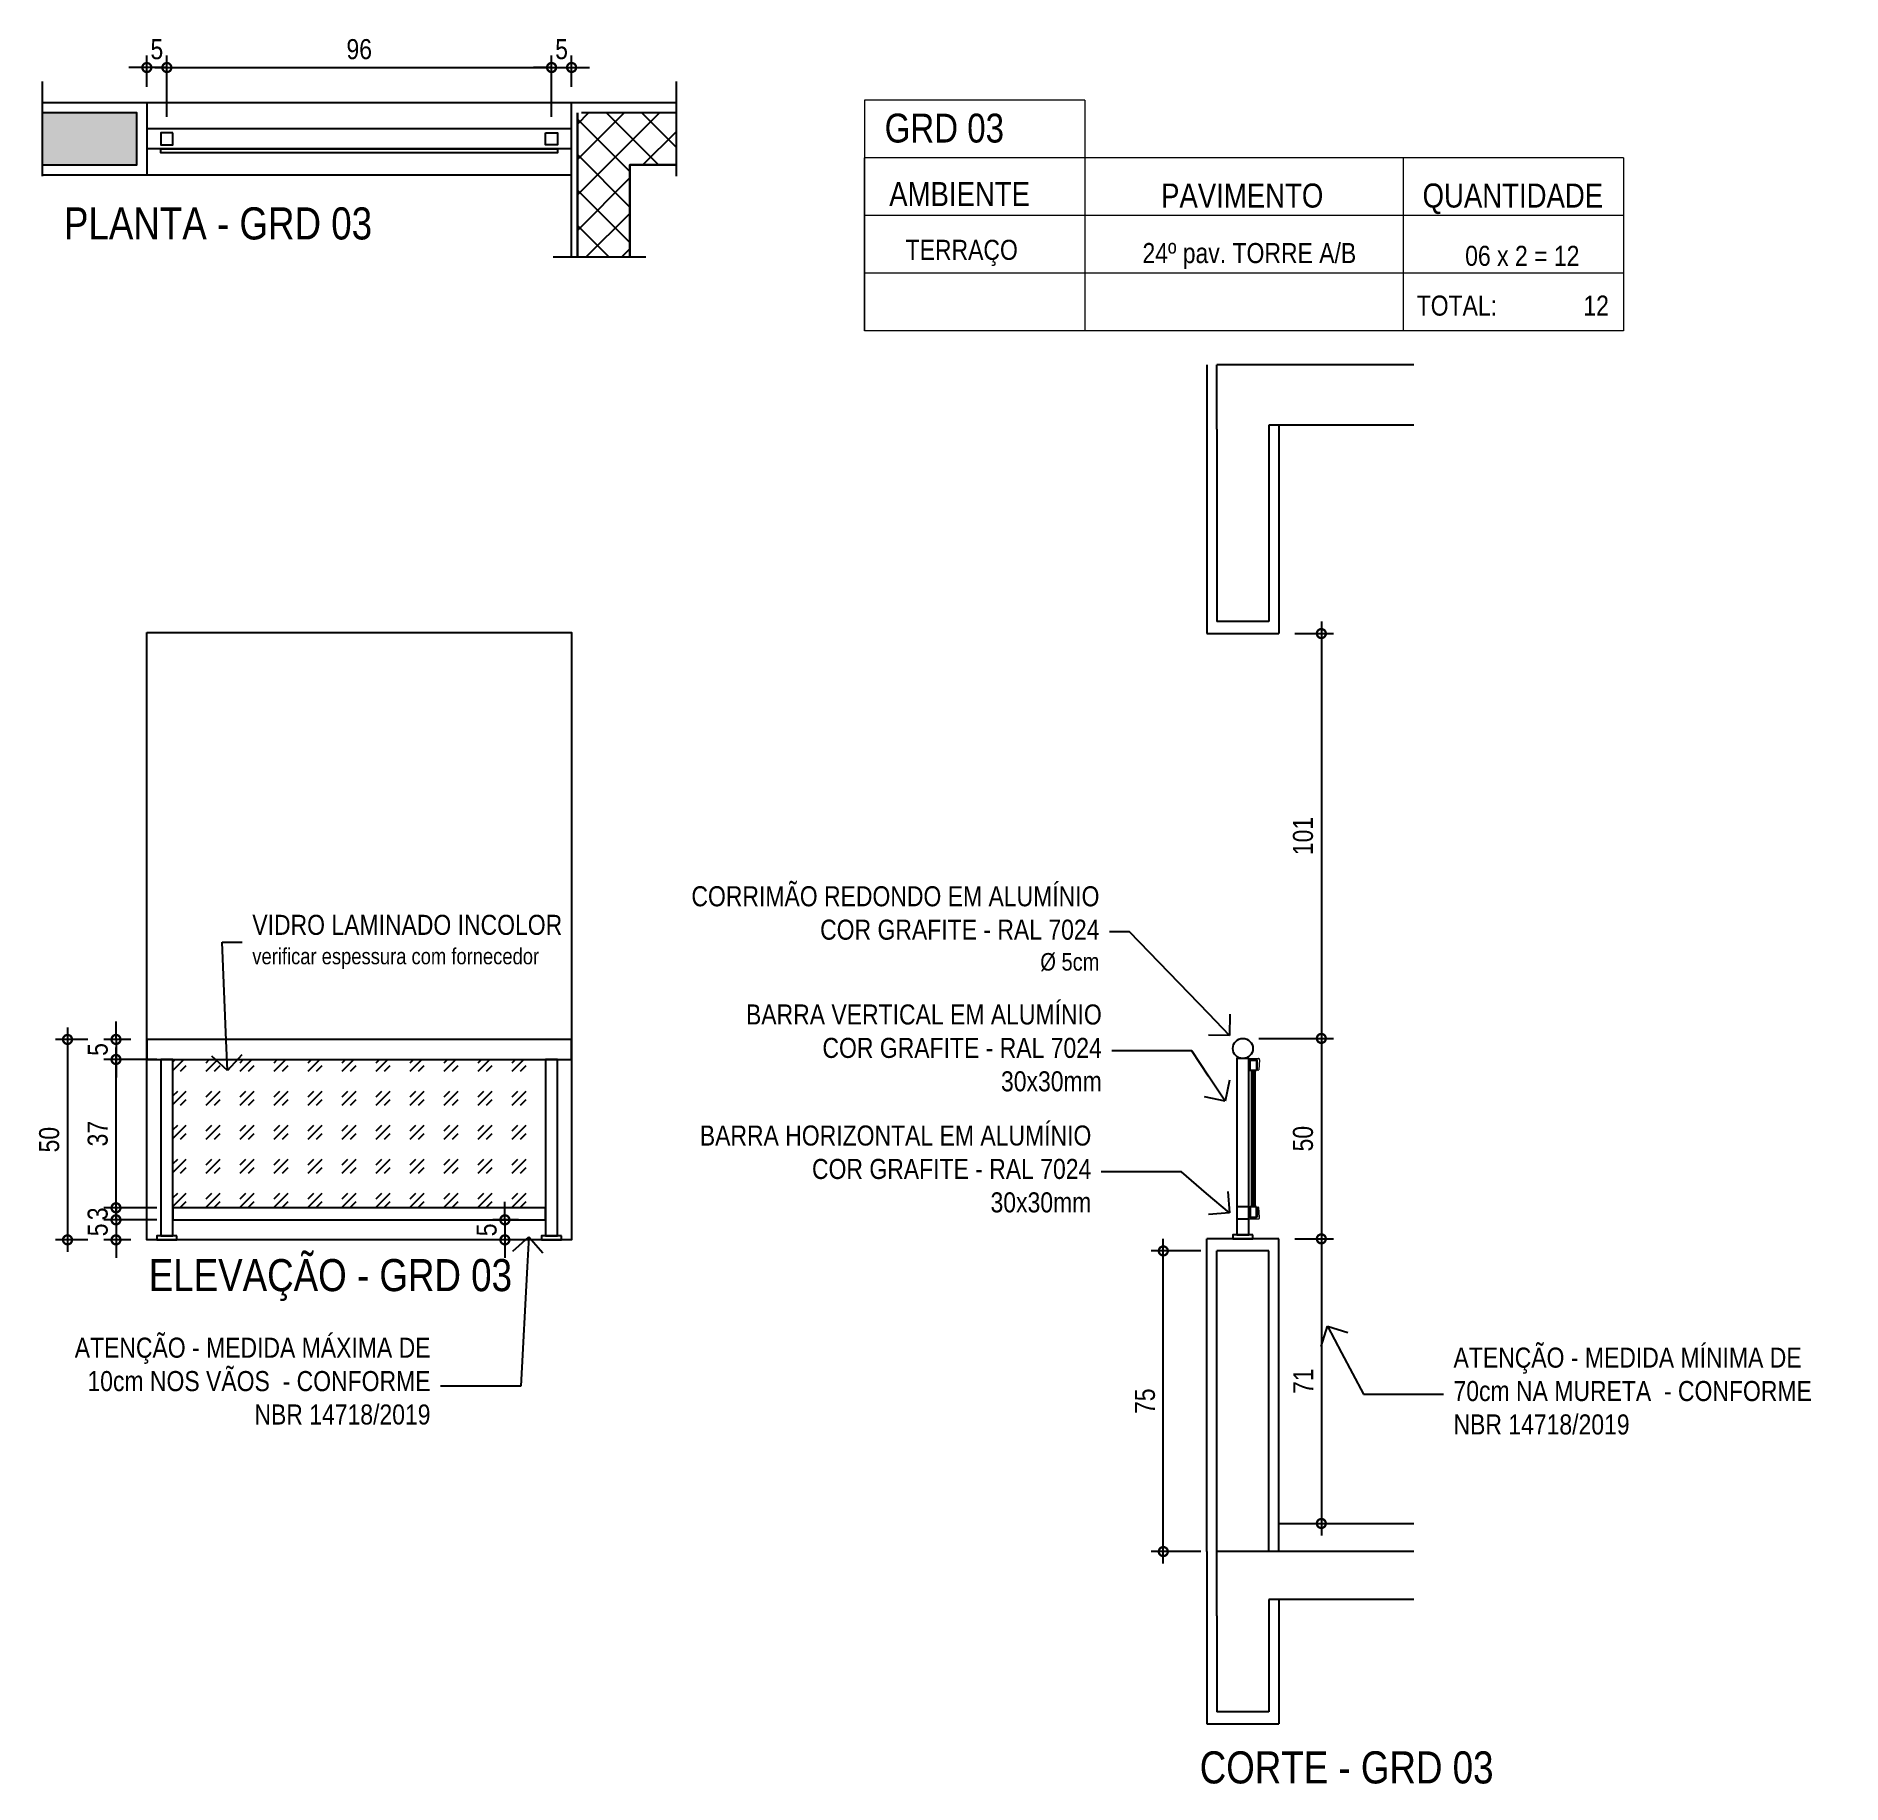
# Model space of a CAD drawing. Header units: metres. Extents: x -1.2 to 70.7, y -18.8 to 3.9.
# Drawn here: x 17.819 to 22.325, y -0.929 to 3.431 of the extents above; entities that cross this region are included whole.
import ezdxf
from ezdxf import colors
from ezdxf.entities.mleader import LeaderData, LeaderLine
from ezdxf.math import Vec2, Vec3

# ---------------------------------------------------------------- set-up
doc = ezdxf.new("R2010")
doc.units = ezdxf.units.M
doc.header["$PDMODE"] = 35
doc.linetypes.add('DASHEDX2', pattern=[1.5, 1, -0.5])
for name, color, linetype in [('1', 232, 'DASHEDX2'), ('103', 232, 'Continuous'), ('4', 2, 'Continuous'), ('5', 2, 'Continuous'), ('ARQ-ALV ACAB', 4, 'Continuous'), ('ARQ-ALV OSSO', 5, 'Continuous'), ('ARQ-AUX', 7, 'Continuous'), ('ARQ-AUX1', 1, 'Continuous'), ('ARQ-AUX2', 2, 'Continuous'), ('ARQ-DIM', 2, 'Continuous'), ('ARQ-SIM', 1, 'Continuous'), ('ARQ-TXT', 2, 'Continuous'), ('ARQ-TXT01', 2, 'Continuous'), ('ARQ-TXT3', 3, 'Continuous'), ('ES-CORTE', 2, 'Continuous')]:
    doc.layers.add(name, color=color, linetype=linetype)
doc.layers.add('SIMB', color=1, linetype='Continuous', lineweight=13)
doc.styles.add('Adesa', font='ARIALN.TTF')
doc.dimstyles.new('ADESA 1-0025', dxfattribs={"dimtxt": 0.05, "dimasz": 0.045, "dimexe": 0.03, "dimexo": 0.04, "dimgap": 0.02, "dimtad": 1, "dimtoh": 1, "dimdec": 0, "dimlfac": 100, "dimzin": 4, "dimtxsty": 'Adesa', "dimblk": 'DOTSMALL', "dimcen": 1, "dimdle": 0.03, "dimclrd": 1, "dimclre": 1, "dimclrt": 256, "dimazin": 1, "dimtm": 1e-09, "dimtfac": 1, "dimtdec": 0, "dimtix": 1, "dimtmove": 2, "dimatfit": 0, "dimldrblk": 'DOTSMALL', "dimfxl": 0.8, "dimtvp": 2, "dimtolj": 1, "dimtzin": 0, "dimarcsym": 0})

msp = doc.modelspace()

# ---------------------------------------------------------------- texts
at = {"layer": 'ARQ-TXT', "ltscale": 0.5, "style": 'Adesa'}
for s, p in [('PLANTA - GRD 03', (17.8888, 2.9236, 0)), ('ELEVAÇÃO - GRD 03', (18.1004, 0.3)), ('CORTE - GRD 03', (20.7228, -0.928, 0))]:
    msp.add_text(s, height=0.08, dxfattribs=at).set_placement(p)
at = {"layer": 'ARQ-TXT', "ltscale": 0.01, "char_height": 0.05, "style": 'Adesa'}
for s, insert, width, attachment_point in [('\\pi0.09948;24º pav. TORRE A/B', (20.4805, 2.8821, 0), 0.727785, 4), ('06 x 2 = 12', (21.5277, 2.8824, 0), 0.452083, 5)]:
    msp.add_mtext(s, dxfattribs=dict(at, insert=insert, width=width, attachment_point=attachment_point))
at = {"layer": 'ARQ-TXT01', "ltscale": 0.01, "style": 'Adesa'}
for s, insert, char_height, width, attachment_point in [('AMBIENTE', (20.1237, 3.0668, 0), 0.06, 0.605305, 2), ('PAVIMENTO', (20.8288, 3.0631, 0), 0.06, 0.605305, 2), ('QUANTIDADE', (21.5042, 3.0631, 0), 0.06, 0.605305, 2), ('TERRAÇO', (19.989, 2.9227, 0), 0.05, 0.538805, 1), ('TOTAL:^I 12', (21.2642, 2.7836, 0), 0.05, 0.518239, 1)]:
    msp.add_mtext(s, dxfattribs=dict(at, insert=insert, char_height=char_height, width=width, attachment_point=attachment_point))
at = {"layer": 'ARQ-TXT3', "ltscale": 0.01, "insert": (19.9366, 3.2374, 0), "char_height": 0.072, "width": 0.605305, "attachment_point": 1, "style": 'Adesa'}
msp.add_mtext('GRD 03', dxfattribs=at)

# ---------------------------------------------------------------- blocks, each defined once
blk = doc.blocks.new('_H315D25D1B8-052')
for p, q in [((-605.99, 596.09), (-585.58, 616.5)), ((-605.99, 604.93), (-594.42, 616.5)), ((-605.99, 613.77), (-603.26, 616.5)), ((-592.99, 601.83), (-605.99, 614.83)), ((-585.82, 603.5), (-598.82, 616.5)), ((-581.37, 607.89), (-589.98, 616.5)), ((-589.74, 603.5), (-581.37, 611.87)), ((-592.99, 592.99), (-605.99, 605.99)), ((-605.99, 587.25), (-592.99, 600.25)), ((-592.99, 584.15), (-605.99, 597.15)), ((-603.94, 580.46), (-592.99, 591.41)), ((-598.14, 580.46), (-605.99, 588.31)), ((-595.1, 580.46), (-592.99, 582.57))]:
    blk.add_line(p, q)
blk = doc.blocks.new('_DotSmall')
at = {"color": 0, "linetype": 'ByBlock', "const_width": 0.5}
blk.add_lwpolyline([(-0.0625, 0, 1), (0.0625, 0, 1)], format="xyb", close=True, dxfattribs=at)
blk = doc.blocks.new('*D41')
at = {"layer": 'ARQ-DIM', "color": 1, "lineweight": -2, "transparency": 16777216}
for p, q in [((18.0956, 3.3044), (18.0956, 3.3824)), ((18.1456, 3.2294), (18.1456, 3.3824)), ((18.0956, 3.3524), (18.0506, 3.3524)), ((18.1456, 3.3524), (18.0956, 3.3524)), ((18.1456, 3.3524), (18.1906, 3.3524))]:
    blk.add_line(p, q, dxfattribs=at)
at = {"layer": 'Defpoints', "color": 0, "transparency": 16777216}
for p in [(18.0956, 3.3524), (18.0956, 3.2644, 0), (18.1456, 3.1894, 0)]:
    blk.add_point(p, dxfattribs=at)
at = {"layer": 'ARQ-DIM', "color": 1, "lineweight": -2, "transparency": 16777216, "xscale": 0.045, "yscale": 0.045, "zscale": 0.045}
blk.add_blockref('_DotSmall', (18.0956, 3.3524), dxfattribs=at)
at = {"layer": 'ARQ-DIM', "color": 1, "lineweight": -2, "transparency": 16777216, "xscale": 0.045, "yscale": 0.045, "zscale": 0.045, "rotation": 180}
blk.add_blockref('_DotSmall', (18.1456, 3.3524), dxfattribs=at)
at = {"layer": 'ARQ-DIM', "transparency": 16777216, "insert": (18.1206, 3.3979), "char_height": 0.05, "attachment_point": 5, "style": 'Adesa'}
blk.add_mtext('\\A1;5', dxfattribs=at)
blk = doc.blocks.new('*D42')
at = {"layer": 'ARQ-DIM', "color": 1, "lineweight": -2, "transparency": 16777216}
for p, q in [((18.1456, 3.2294), (18.1456, 3.3824)), ((19.1055, 3.2294), (19.1055, 3.3824)), ((18.1156, 3.3524), (19.1355, 3.3524))]:
    blk.add_line(p, q, dxfattribs=at)
at = {"layer": 'Defpoints', "color": 0, "transparency": 16777216}
for p in [(19.1055, 3.3524), (18.1456, 3.1894, 0), (19.1055, 3.1894)]:
    blk.add_point(p, dxfattribs=at)
at = {"layer": 'ARQ-DIM', "color": 1, "lineweight": -2, "transparency": 16777216, "xscale": 0.045, "yscale": 0.045, "zscale": 0.045, "rotation": 180}
blk.add_blockref('_DotSmall', (18.1456, 3.3524), dxfattribs=at)
at = {"layer": 'ARQ-DIM', "color": 1, "lineweight": -2, "transparency": 16777216, "xscale": 0.045, "yscale": 0.045, "zscale": 0.045}
blk.add_blockref('_DotSmall', (19.1055, 3.3524), dxfattribs=at)
at = {"layer": 'ARQ-DIM', "transparency": 16777216, "insert": (18.6256, 3.398), "char_height": 0.05, "attachment_point": 5, "style": 'Adesa'}
blk.add_mtext('\\A1;96', dxfattribs=at)
blk = doc.blocks.new('*D43')
at = {"layer": 'ARQ-DIM', "color": 1, "lineweight": -2, "transparency": 16777216}
for p, q in [((19.1055, 3.2296), (19.1055, 3.3826)), ((19.1555, 3.3046), (19.1555, 3.3826)), ((19.1055, 3.3526), (19.0605, 3.3526)), ((19.1055, 3.3526), (19.1555, 3.3526)), ((19.1555, 3.3526), (19.2005, 3.3526))]:
    blk.add_line(p, q, dxfattribs=at)
at = {"layer": 'Defpoints', "color": 0, "transparency": 16777216}
for p in [(19.1555, 3.3526), (19.1555, 3.2646, 0), (19.1055, 3.1896, 0)]:
    blk.add_point(p, dxfattribs=at)
at = {"layer": 'ARQ-DIM', "color": 1, "lineweight": -2, "transparency": 16777216, "xscale": 0.045, "yscale": 0.045, "zscale": 0.045}
blk.add_blockref('_DotSmall', (19.1055, 3.3526), dxfattribs=at)
at = {"layer": 'ARQ-DIM', "color": 1, "lineweight": -2, "transparency": 16777216, "xscale": 0.045, "yscale": 0.045, "zscale": 0.045, "rotation": 180}
blk.add_blockref('_DotSmall', (19.1555, 3.3526), dxfattribs=at)
at = {"layer": 'ARQ-DIM', "transparency": 16777216, "insert": (19.1305, 3.398), "char_height": 0.05, "attachment_point": 5, "style": 'Adesa'}
blk.add_mtext('\\A1;5', dxfattribs=at)
blk = doc.blocks.new('*D45')
at = {"layer": 'ARQ-DIM', "color": 1, "lineweight": -2, "transparency": 16777216}
for p, q in [((18.0187, 0.4779), (18.0187, 0.5229)), ((18.1206, 0.4779), (17.9887, 0.4779)), ((18.0187, 0.4779), (18.0187, 0.4279)), ((18.0556, 0.4279), (17.9887, 0.4279)), ((18.0187, 0.4279), (18.0187, 0.3829))]:
    blk.add_line(p, q, dxfattribs=at)
at = {"layer": 'Defpoints', "color": 0, "transparency": 16777216}
for p in [(18.1606, 0.4779, 0), (18.0187, 0.4279), (18.0956, 0.4279)]:
    blk.add_point(p, dxfattribs=at)
at = {"layer": 'ARQ-DIM', "color": 1, "lineweight": -2, "transparency": 16777216, "xscale": 0.045, "yscale": 0.045, "zscale": 0.045}
for p, rotation in [((18.0187, 0.4779), 270), ((18.0187, 0.4279), 90)]:
    blk.add_blockref('_DotSmall', p, dxfattribs=dict(at, rotation=rotation))
at = {"layer": 'ARQ-DIM', "transparency": 16777216, "insert": (17.9733, 0.4529), "char_height": 0.05, "attachment_point": 5, "rotation": 90, "style": 'Adesa'}
blk.add_mtext('\\A1;5', dxfattribs=at)
blk = doc.blocks.new('*D46')
at = {"layer": 'ARQ-DIM', "color": 1, "lineweight": -2, "transparency": 16777216}
for p, q in [((18.0187, 0.5079), (18.0187, 0.5529)), ((18.1206, 0.5079), (17.9887, 0.5079)), ((18.0187, 0.5079), (18.0187, 0.4779)), ((18.1206, 0.4779), (17.9887, 0.4779)), ((18.0187, 0.4779), (18.0187, 0.4329))]:
    blk.add_line(p, q, dxfattribs=at)
at = {"layer": 'Defpoints', "color": 0, "transparency": 16777216}
for p in [(18.1606, 0.5079, 0), (18.0187, 0.4779), (18.1606, 0.4779, 0)]:
    blk.add_point(p, dxfattribs=at)
at = {"layer": 'ARQ-DIM', "color": 1, "lineweight": -2, "transparency": 16777216, "xscale": 0.045, "yscale": 0.045, "zscale": 0.045}
for p, rotation in [((18.0187, 0.5079), 270), ((18.0187, 0.4779), 90)]:
    blk.add_blockref('_DotSmall', p, dxfattribs=dict(at, rotation=rotation))
at = {"layer": 'ARQ-DIM', "transparency": 16777216, "insert": (17.9732, 0.4929), "char_height": 0.05, "attachment_point": 5, "rotation": 90, "style": 'Adesa'}
blk.add_mtext('\\A1;3', dxfattribs=at)
blk = doc.blocks.new('*D47')
at = {"layer": 'ARQ-DIM', "color": 1, "lineweight": -2, "transparency": 16777216}
for p, q in [((18.0187, 0.4779), (18.0187, 0.9079)), ((18.1206, 0.8779), (17.9887, 0.8779)), ((18.1206, 0.5079), (17.9887, 0.5079))]:
    blk.add_line(p, q, dxfattribs=at)
at = {"layer": 'Defpoints', "color": 0, "transparency": 16777216}
for p in [(18.0187, 0.8779), (18.1606, 0.8779, 0), (18.1606, 0.5079, 0)]:
    blk.add_point(p, dxfattribs=at)
at = {"layer": 'ARQ-DIM', "color": 1, "lineweight": -2, "transparency": 16777216, "xscale": 0.045, "yscale": 0.045, "zscale": 0.045}
for p, rotation in [((18.0187, 0.8779), 90), ((18.0187, 0.5079), 270)]:
    blk.add_blockref('_DotSmall', p, dxfattribs=dict(at, rotation=rotation))
at = {"layer": 'ARQ-DIM', "transparency": 16777216, "insert": (17.9732, 0.6929), "char_height": 0.05, "attachment_point": 5, "rotation": 90, "style": 'Adesa'}
blk.add_mtext('\\A1;37', dxfattribs=at)
blk = doc.blocks.new('*D48')
at = {"layer": 'ARQ-DIM', "color": 1, "lineweight": -2, "transparency": 16777216}
for p, q in [((18.0187, 0.9279), (18.0187, 0.9729)), ((18.0556, 0.9279), (17.9887, 0.9279)), ((18.0187, 0.9279), (18.0187, 0.8779)), ((18.0556, 0.8779), (17.9887, 0.8779)), ((18.0187, 0.8779), (18.0187, 0.8329))]:
    blk.add_line(p, q, dxfattribs=at)
at = {"layer": 'Defpoints', "color": 0, "transparency": 16777216}
for p in [(18.0956, 0.9279, 0), (18.0187, 0.8779), (18.0956, 0.8779, 0)]:
    blk.add_point(p, dxfattribs=at)
at = {"layer": 'ARQ-DIM', "color": 1, "lineweight": -2, "transparency": 16777216, "xscale": 0.045, "yscale": 0.045, "zscale": 0.045}
for p, rotation in [((18.0187, 0.9279), 270), ((18.0187, 0.8779), 90)]:
    blk.add_blockref('_DotSmall', p, dxfattribs=dict(at, rotation=rotation))
at = {"layer": 'ARQ-DIM', "transparency": 16777216, "insert": (17.9733, 0.9029), "char_height": 0.05, "attachment_point": 5, "rotation": 90, "style": 'Adesa'}
blk.add_mtext('\\A1;5', dxfattribs=at)
blk = doc.blocks.new('*D49')
at = {"layer": 'ARQ-DIM', "color": 1, "lineweight": -2, "transparency": 16777216}
for p, q in [((17.8977, 0.9579), (17.8977, 0.3979)), ((17.9487, 0.9279), (17.8677, 0.9279)), ((17.9487, 0.4279), (17.8677, 0.4279))]:
    blk.add_line(p, q, dxfattribs=at)
at = {"layer": 'Defpoints', "color": 0, "transparency": 16777216}
for p in [(17.9887, 0.9279), (17.8977, 0.4279), (17.9887, 0.4279)]:
    blk.add_point(p, dxfattribs=at)
at = {"layer": 'ARQ-DIM', "color": 1, "lineweight": -2, "transparency": 16777216, "xscale": 0.045, "yscale": 0.045, "zscale": 0.045}
for p, rotation in [((17.8977, 0.9279), 90), ((17.8977, 0.4279), 270)]:
    blk.add_blockref('_DotSmall', p, dxfattribs=dict(at, rotation=rotation))
at = {"layer": 'ARQ-DIM', "transparency": 16777216, "insert": (17.8521, 0.6779), "char_height": 0.05, "attachment_point": 5, "rotation": 90, "style": 'Adesa'}
blk.add_mtext('\\A1;50', dxfattribs=at)
blk = doc.blocks.new('_Open90')
at = {"color": 0, "linetype": 'ByBlock', "lineweight": -2}
for p, q in [((0, 0), (-1, 0)), ((-0.5, 0.5), (0, 0)), ((0, 0), (-0.5, -0.5))]:
    blk.add_line(p, q, dxfattribs=at)
blk = doc.blocks.new('*D44')
at = {"layer": 'ARQ-DIM', "color": 1, "lineweight": -2, "transparency": 16777216}
for p, q in [((18.9891, 0.4779), (18.9891, 0.5229)), ((19.0231, 0.4779), (18.9591, 0.4779)), ((18.9891, 0.4779), (18.9891, 0.4279)), ((19.0231, 0.4279), (18.9591, 0.4279)), ((18.9891, 0.4279), (18.9891, 0.3829))]:
    blk.add_line(p, q, dxfattribs=at)
at = {"layer": 'Defpoints', "color": 0, "transparency": 16777216}
for p in [(19.0631, 0.4779, 0), (18.9891, 0.4279), (19.0631, 0.4279)]:
    blk.add_point(p, dxfattribs=at)
at = {"layer": 'ARQ-DIM', "color": 1, "lineweight": -2, "transparency": 16777216, "xscale": 0.045, "yscale": 0.045, "zscale": 0.045}
for p, rotation in [((18.9891, 0.4779), 270), ((18.9891, 0.4279), 90)]:
    blk.add_blockref('_DotSmall', p, dxfattribs=dict(at, rotation=rotation))
at = {"layer": 'ARQ-DIM', "transparency": 16777216, "insert": (18.9437, 0.4529), "char_height": 0.05, "attachment_point": 5, "rotation": 90, "style": 'Adesa'}
blk.add_mtext('\\A1;5', dxfattribs=at)
blk = doc.blocks.new('*D50')
at = {"layer": 'ARQ-AUX2', "color": 1, "lineweight": -2, "transparency": 16777216}
for p, q in [((21.0263, 0.4604), (21.0263, -0.3096)), ((20.9605, 0.4304), (21.0563, 0.4304)), ((20.9605, -0.2796), (21.0563, -0.2796))]:
    blk.add_line(p, q, dxfattribs=at)
at = {"layer": 'Defpoints', "color": 0, "transparency": 16777216}
for p in [(20.9205, 0.4304, 0), (20.9205, -0.2796, 0), (21.0263, -0.2796)]:
    blk.add_point(p, dxfattribs=at)
at = {"layer": 'ARQ-AUX2', "color": 1, "lineweight": -2, "transparency": 16777216, "xscale": 0.045, "yscale": 0.045, "zscale": 0.045}
for p, rotation in [((21.0263, 0.4304), 90), ((21.0263, -0.2796), 270)]:
    blk.add_blockref('_DotSmall', p, dxfattribs=dict(at, rotation=rotation))
at = {"layer": 'ARQ-AUX2', "transparency": 16777216, "insert": (20.9812, 0.0754), "char_height": 0.05, "attachment_point": 5, "rotation": 90, "style": 'Adesa'}
blk.add_mtext('\\A1;71', dxfattribs=at)
blk = doc.blocks.new('*D51')
at = {"layer": 'ARQ-AUX2', "color": 1, "lineweight": -2, "transparency": 16777216}
for p, q in [((21.0263, 0.9604), (21.0263, 0.4004)), ((20.8705, 0.9304), (21.0563, 0.9304)), ((20.9605, 0.4304), (21.0563, 0.4304))]:
    blk.add_line(p, q, dxfattribs=at)
at = {"layer": 'Defpoints', "color": 0, "transparency": 16777216}
for p in [(20.8305, 0.9304, 0), (20.9205, 0.4304, 0), (21.0263, 0.4304)]:
    blk.add_point(p, dxfattribs=at)
at = {"layer": 'ARQ-AUX2', "color": 1, "lineweight": -2, "transparency": 16777216, "xscale": 0.045, "yscale": 0.045, "zscale": 0.045}
for p, rotation in [((21.0263, 0.9304), 90), ((21.0263, 0.4304), 270)]:
    blk.add_blockref('_DotSmall', p, dxfattribs=dict(at, rotation=rotation))
at = {"layer": 'ARQ-AUX2', "transparency": 16777216, "insert": (20.9807, 0.6804), "char_height": 0.05, "attachment_point": 5, "rotation": 90, "style": 'Adesa'}
blk.add_mtext('\\A1;50', dxfattribs=at)
blk = doc.blocks.new('*D52')
at = {"layer": 'ARQ-AUX2', "color": 1, "lineweight": -2, "transparency": 16777216}
for p, q in [((20.6319, -0.3796), (20.6319, 0.4304)), ((20.7255, 0.4004), (20.6019, 0.4004)), ((20.7255, -0.3496), (20.6019, -0.3496))]:
    blk.add_line(p, q, dxfattribs=at)
at = {"layer": 'Defpoints', "color": 0, "transparency": 16777216}
for p in [(20.6319, 0.4004), (20.7655, 0.4004, 0), (20.7655, -0.3496, 0)]:
    blk.add_point(p, dxfattribs=at)
at = {"layer": 'ARQ-AUX2', "color": 1, "lineweight": -2, "transparency": 16777216, "xscale": 0.045, "yscale": 0.045, "zscale": 0.045}
for p, rotation in [((20.6319, 0.4004), 90), ((20.6319, -0.3496), 270)]:
    blk.add_blockref('_DotSmall', p, dxfattribs=dict(at, rotation=rotation))
at = {"layer": 'ARQ-AUX2', "transparency": 16777216, "insert": (20.5864, 0.0254), "char_height": 0.05, "attachment_point": 5, "rotation": 90, "style": 'Adesa'}
blk.add_mtext('\\A1;75', dxfattribs=at)
blk = doc.blocks.new('*D53')
at = {"layer": 'ARQ-AUX2', "color": 1, "lineweight": -2, "transparency": 16777216}
for p, q in [((20.9605, 1.9404), (21.0563, 1.9404)), ((21.0263, 1.9704), (21.0263, 0.9004)), ((20.9605, 0.9304), (21.0563, 0.9304))]:
    blk.add_line(p, q, dxfattribs=at)
at = {"layer": 'Defpoints', "color": 0, "transparency": 16777216}
for p in [(20.9205, 1.9404, 0), (20.9205, 0.9304), (21.0263, 0.9304)]:
    blk.add_point(p, dxfattribs=at)
at = {"layer": 'ARQ-AUX2', "color": 1, "lineweight": -2, "transparency": 16777216, "xscale": 0.045, "yscale": 0.045, "zscale": 0.045}
for p, rotation in [((21.0263, 1.9404), 90), ((21.0263, 0.9304), 270)]:
    blk.add_blockref('_DotSmall', p, dxfattribs=dict(at, rotation=rotation))
at = {"layer": 'ARQ-AUX2', "transparency": 16777216, "insert": (20.9807, 1.4354), "char_height": 0.05, "attachment_point": 5, "rotation": 90, "style": 'Adesa'}
blk.add_mtext('\\A1;101', dxfattribs=at)
blk = doc.blocks.new('DET CTE GRD')
at = {"layer": 'ARQ-AUX'}
for p, q in [((0.0218, 0.4189), (0.0227, 0.4198)), ((0.0218, 0.4189), (0.0218, 0.0811)), ((0.0299, 0.4198), (0.0227, 0.4198)), ((0.0308, 0.4189), (0.0299, 0.4198)), ((0.0308, 0.0811), (0.0308, 0.4189)), ((0.0308, 0.4189), (0.0308, 0.4189)), ((0.0218, 0.0811), (0.0227, 0.0802)), ((0.0299, 0.0802), (0.0227, 0.0802)), ((0.0308, 0.0811), (0.0299, 0.0802)), ((0.0308, 0.0811), (0.0308, 0.0811))]:
    blk.add_line(p, q, dxfattribs=at)
for points in [[(0.0339, 0.42), (0.0179, 0.42), (0.0179, 0.446), (0.0339, 0.446), (0.0339, 0.42)], [(0.0339, 0.08), (0.0179, 0.08), (0.0179, 0.054), (0.0339, 0.054), (0.0339, 0.08)]]:
    blk.add_lwpolyline(points, close=True, dxfattribs=at)
at = {"layer": 'ARQ-AUX', "color": 251}
for points in [[(0.0233, 0.4198), (0.0233, 0.0811)], [(0.0263, 0.4198), (0.0263, 0.0811)], [(0.0293, 0.4198), (0.0293, 0.0811)]]:
    blk.add_lwpolyline(points, dxfattribs=at)
at = {"layer": 'ARQ-AUX1', "color": 7, "linetype": 'Continuous', "lineweight": 0}
for p, q in [((0.015, 0.45), (0.0388, 0.45)), ((0.0368, 0.446), (0.015, 0.446)), ((0.0368, 0.4217), (0.0368, 0.446)), ((0.0418, 0.4463), (0.0394, 0.4214)), ((0.0368, 0.054), (0.015, 0.054)), ((0.015, 0.05), (0.0388, 0.05)), ((0.0368, 0.0783), (0.0368, 0.054)), ((0.0418, 0.0537), (0.0394, 0.0786))]:
    blk.add_line(p, q, dxfattribs=at)
at = {"layer": 'ARQ-AUX1'}
blk.add_lwpolyline([(0.015, 0.08), (-0.015, 0.08), (-0.015, 0.05), (0.015, 0.05)], close=True, dxfattribs=at)
at = {"layer": 'ARQ-AUX1', "color": 7, "linetype": 'Continuous', "lineweight": 0}
for centre, radius, start, end in [((0.0381, 0.4217), 0.00129, 180, 347), ((0.0388, 0.447), 0.003, 347, 90), ((0.0381, 0.0783), 0.00129, 13, 180), ((0.0388, 0.053), 0.003, 270, 13)]:
    blk.add_arc(centre, radius, start, end, dxfattribs=at)
at = {"layer": 'ARQ-AUX2'}
for points in [[(0.015, 0.45), (-0.015, 0.45), (-0.015, 0.01), (0.015, 0.01)], [(0.025, 0.01), (-0.025, 0.01), (-0.025, 0), (0.025, 0)]]:
    blk.add_lwpolyline(points, close=True, dxfattribs=at)
blk.add_circle((0, 0.475), 0.025, dxfattribs=at)

# ---------------------------------------------------------------- dimensions: what is measured, and where the dimension line sits
at = {"layer": 'ARQ-AUX2'}
for base, p1, p2, picture, middle in [((21.0263, 0.9304, 0), (20.9205, 1.9404, 0), (20.9205, 0.9304, 0), '*D53', (20.9807, 1.4354, 0)), ((21.0263, 0.4304, 0), (20.8305, 0.9304, 0), (20.9205, 0.4304, 0), '*D51', (20.9807, 0.6804, 0)), ((21.0263, -0.2796, 0), (20.9205, 0.4304, 0), (20.9205, -0.2796, 0), '*D50', (20.9812, 0.0754, 0)), ((20.6319, 0.4004, 0), (20.7655, -0.3496, 0), (20.7655, 0.4004, 0), '*D52', (20.5864, 0.0254, 0))]:
    dim = msp.add_linear_dim(base=base, p1=p1, p2=p2, angle=90, dimstyle='ADESA 1-0025', dxfattribs=at)
    dim.commit()
    dim.dimension.update_dxf_attribs({"geometry": picture, "text_midpoint": middle})
at = {"layer": 'ARQ-DIM'}
for base, p2, picture, middle in [((18.0956, 3.3524), (18.0956, 3.2644, 0), '*D41', (18.1206, 3.3979)), ((19.1055, 3.3524), (19.1055, 3.1894), '*D42', (18.6256, 3.398))]:
    dim = msp.add_linear_dim(base=base, p1=(18.1456, 3.1894, 0), p2=p2, dimstyle='ADESA 1-0025', dxfattribs=at)
    dim.commit()
    dim.dimension.update_dxf_attribs({"geometry": picture, "text_midpoint": middle})
for base, p1, p2, angle, picture, middle in [((19.1555, 3.3526, 0), (19.1055, 3.1896, 0), (19.1555, 3.2646), 180, '*D43', (19.1305, 3.398, 0)), ((17.8977, 0.4279), (17.9887, 0.9279), (17.9887, 0.4279), 90, '*D49', (17.8521, 0.6779)), ((18.0187, 0.8779), (18.0956, 0.9279, 0), (18.0956, 0.8779, 0), 90, '*D48', (17.9733, 0.9029)), ((18.0187, 0.8779), (18.1606, 0.5079, 0), (18.1606, 0.8779, 0), 90, '*D47', (17.9732, 0.6929)), ((18.0187, 0.4779), (18.1606, 0.5079, 0), (18.1606, 0.4779, 0), 90, '*D46', (17.9732, 0.4929)), ((18.0187, 0.4279), (18.1606, 0.4779, 0), (18.0956, 0.4279), 90, '*D45', (17.9733, 0.4529)), ((18.9891, 0.4279), (19.0631, 0.4779, 0), (19.0631, 0.4279), 90, '*D44', (18.9437, 0.4529))]:
    dim = msp.add_linear_dim(base=base, p1=p1, p2=p2, angle=angle, dimstyle='ADESA 1-0025', dxfattribs=at)
    dim.commit()
    dim.dimension.update_dxf_attribs({"geometry": picture, "text_midpoint": middle})

# ---------------------------------------------------------------- hatches: boundary and pattern name
h = msp.add_hatch()
h.set_pattern_fill('ANSI31', color=255)
h.paths.add_polyline_path([(19.1106, 1.9193), (19.0806, 1.9193), (19.0806, 1.5793), (19.1106, 1.5793)])
h.paths.add_polyline_path([(18.2468, 1.9693), (18.2468, 1.9193), (19.1456, 1.9193), (19.1456, 1.9693)])
h.paths.add_polyline_path([(19.1206, 1.5793), (19.0706, 1.5793), (19.0706, 1.5693), (19.1206, 1.5693)])
h.paths.add_polyline_path([(19.0806, 1.6493), (18.3118, 1.6493), (18.3118, 1.6193), (19.0806, 1.6193)])
h.paths.add_polyline_path([(18.3218, 1.5793), (18.2718, 1.5793), (18.2718, 1.5693), (18.3218, 1.5693)])
h.paths.add_polyline_path([(18.3118, 1.9193), (18.2818, 1.9193), (18.2818, 1.5793), (18.3118, 1.5793)])
h.paths.add_polyline_path([(18.0956, 1.5694), (18.0956, 3.1343), (18.2468, 3.1343), (18.2468, 1.5694)])
h = msp.add_hatch()
h.set_pattern_fill('GOST_GLASS', color=252, scale=0.01)
h.paths.add_polyline_path([(18.1606, 0.8779), (18.1606, 0.5079), (19.0905, 0.5079), (19.0905, 0.8779)])
at = {"layer": 'ARQ-DIM'}
h = msp.add_hatch(color=8, dxfattribs=at)
h.dxf.hatch_style = 1
h.paths.add_polyline_path([(17.8343, 3.2394), (17.8343, 3.1095), (18.0706, 3.1095), (18.0706, 3.2394)])

# ---------------------------------------------------------------- linework, layer by layer
msp.add_lwpolyline([(18.0956, 1.9429), (19.1555, 1.9429), (19.1555, 0.4279), (18.0956, 0.4279)], close=True)
at = {"layer": '1'}
for points in [[(19.1706, 3.2395), (19.1706, 3.1095)], [(19.4168, 3.2395), (19.2356, 3.2395)], [(19.1706, 3.1095), (19.1706, 2.8791)], [(19.3006, 3.1095), (19.4168, 3.1095)], [(19.3006, 2.8791), (19.3006, 3.1095)]]:
    msp.add_lwpolyline(points, dxfattribs=at)
at = {"layer": '4', "linetype": 'Continuous'}
msp.add_lwpolyline([(17.8343, 3.1095), (18.0706, 3.1095), (18.0706, 3.2394), (17.8343, 3.2394)], dxfattribs=at)
at = {"layer": '5', "linetype": 'Continuous'}
msp.add_lwpolyline([(17.8343, 3.1095), (18.0706, 3.1095), (18.0706, 3.2394), (17.8343, 3.2394)], dxfattribs=at)
at = {"layer": 'ARQ-ALV ACAB'}
for p, q in [((18.0956, 3.2644, 0), (18.0956, 3.0844, 0)), ((17.8343, 3.0844, 0), (19.1555, 3.0844, 0)), ((20.7404, 2.6104, 0), (20.7404, 1.9404, 0)), ((20.9205, 2.4604, 0), (20.9205, 1.9404, 0)), ((20.7404, -0.3496, 0), (20.7404, 0.4304, 0)), ((20.9205, -0.3496, 0), (20.9205, 0.4304, 0)), ((20.7404, -0.3496, 0), (20.7404, -0.7796, 0)), ((20.9205, -0.4696, 0), (20.9205, -0.7796, 0))]:
    msp.add_line(p, q, dxfattribs=at)
for points in [[(19.4168, 3.2644), (17.8343, 3.2644)], [(19.1555, 2.8791), (19.1555, 3.2644)]]:
    msp.add_lwpolyline(points, dxfattribs=at)
at = {"layer": 'ARQ-ALV ACAB', "elevation": 0}
for points in [[(20.7404, 1.9404), (20.9205, 1.9404)], [(20.9205, 0.4304), (20.7404, 0.4304)], [(20.9205, -0.2796), (21.2571, -0.2796)], [(20.7404, -0.7796), (20.9205, -0.7796)], [(20.7404, -0.7796), (20.9205, -0.7796)]]:
    msp.add_lwpolyline(points, dxfattribs=at)
at = {"layer": 'ARQ-ALV OSSO'}
for points in [[(19.1706, 2.8791), (19.1706, 3.2394)], [(19.4168, 3.2394), (19.1805, 3.2394)], [(19.4168, 3.1094), (19.3007, 3.1094), (19.3007, 2.8791)]]:
    msp.add_lwpolyline(points, dxfattribs=at)
at = {"layer": 'ARQ-AUX', "elevation": 0}
msp.add_lwpolyline([(18.1306, 3.1494), (19.1205, 3.1494), (19.1205, 3.1394), (18.1306, 3.1394)], close=True, dxfattribs=at)
at = {"layer": 'ARQ-AUX1', "elevation": 0}
for points in [[(17.8343, 3.3176), (17.8343, 3.0811)], [(19.4168, 3.3176), (19.4168, 3.0811)], [(19.3411, 2.8791), (19.1093, 2.8791)]]:
    msp.add_lwpolyline(points, dxfattribs=at)
for points in [[(18.1606, 3.1894), (18.1306, 3.1894), (18.1306, 3.1594), (18.1606, 3.1594)], [(19.0905, 3.1896), (19.1205, 3.1896), (19.1205, 3.1596), (19.0905, 3.1596)]]:
    msp.add_lwpolyline(points, close=True, dxfattribs=at)
at = {"layer": 'ARQ-AUX2'}
for points in [[(19.1555, 3.1994), (18.0956, 3.1994)], [(19.1555, 3.1494), (18.0956, 3.1494)]]:
    msp.add_lwpolyline(points, dxfattribs=at)
at = {"layer": 'ARQ-AUX2', "elevation": 0}
for points in [[(18.0956, 0.9279), (18.0956, 0.8779), (19.1555, 0.8779), (19.1555, 0.9279)], [(18.1606, 0.8779), (18.1306, 0.8779), (18.1306, 0.4379), (18.1606, 0.4379)], [(19.1205, 0.8779), (19.0905, 0.8779), (19.0905, 0.4379), (19.1205, 0.4379)], [(19.0905, 0.5079), (18.1606, 0.5079), (18.1606, 0.4779), (19.0905, 0.4779)], [(18.1706, 0.4379), (18.1206, 0.4379), (18.1206, 0.4279), (18.1706, 0.4279)], [(19.1305, 0.4379), (19.0805, 0.4379), (19.0805, 0.4279), (19.1305, 0.4279)]]:
    msp.add_lwpolyline(points, close=True, dxfattribs=at)
at = {"layer": 'ES-CORTE'}
for p, q in [((20.7655, 2.4504, 0), (20.7655, 1.9704, 0)), ((20.8955, 2.4604, 0), (20.8955, 1.9704, 0)), ((20.7655, -0.3496, 0), (20.7655, 0.4004, 0)), ((20.8955, -0.3496, 0), (20.8955, 0.4004, 0)), ((20.8955, -0.4696, 0), (20.8955, -0.7496, 0)), ((20.7655, -0.5096, 0), (20.7655, -0.7496, 0))]:
    msp.add_line(p, q, dxfattribs=at)
at = {"layer": 'ES-CORTE', "elevation": 0}
for points in [[(20.7655, 2.4504), (20.7655, 2.6104)], [(21.2571, 2.6104), (20.7655, 2.6104)], [(21.2571, 2.4604), (20.8955, 2.4604)], [(20.8955, 1.9704), (20.7655, 1.9704)], [(20.8955, 0.4004), (20.7655, 0.4004)], [(21.2571, -0.3496), (20.7655, -0.3496)], [(20.7655, -0.5096), (20.7655, -0.3496)], [(21.2571, -0.4696), (20.8955, -0.4696)], [(20.8955, -0.7496), (20.7655, -0.7496)], [(20.8955, -0.7496), (20.7655, -0.7496)]]:
    msp.add_lwpolyline(points, dxfattribs=at)
at = {"layer": 'SIMB', "ltscale": 0.01}
for p, q in [((19.886, 3.271, 0), (19.886, 2.6956, 0)), ((20.436, 3.271, 0), (19.886, 3.271, 0)), ((20.436, 3.271, 0), (20.436, 2.6956, 0)), ((20.2246, 3.1271, 0), (19.886, 3.1271, 0)), ((19.886, 2.6956, 0), (19.886, 3.1271, 0)), ((19.886, 2.6956, 0), (19.886, 3.1271, 0)), ((21.7801, 3.1271, 0), (20.2246, 3.1271, 0)), ((21.2301, 3.1271, 0), (21.2301, 2.6956, 0)), ((21.7801, 3.1271, 0), (21.7801, 2.6956, 0)), ((21.7801, 2.9833, 0), (19.886, 2.9833, 0)), ((21.7801, 2.8394, 0), (19.886, 2.8394, 0)), ((21.7801, 2.6956, 0), (19.886, 2.6956, 0))]:
    msp.add_line(p, q, dxfattribs=at)

# ---------------------------------------------------------------- block references
at = {"layer": '103', "xscale": 0.01, "yscale": 0.01, "zscale": 0.01}
msp.add_blockref('_H315D25D1B8-052', (25.2306, -2.9256), dxfattribs=at)
at = {"layer": 'ARQ-DIM'}
msp.add_blockref('DET CTE GRD', (20.8305, 0.4304, 0), dxfattribs=at)

msp.set_redraw_order([(e.dxf.handle, doc.entitydb.next_handle()) for e in msp.query("TEXT MTEXT ATTDEF DIMENSION ARC_DIMENSION")])  # texts and dimensions are drawn at this point

# ---------------------------------------------------------------- leaders
at = {"layer": 'ARQ-SIM'}
ml = msp.add_multileader_mtext('Standard', dxfattribs=at)
ml.set_content('CORRIMÃO REDONDO EM ALUMÍNIO \\PCOR GRAFITE - RAL 7024\\P{\\H0.875x;Ø 5cm}', color=2, style='Adesa')
ml.set_leader_properties(color=256)
ml.set_arrow_properties(name='OPEN90')
ml.build(insert=Vec2(0, 0))
ml.multileader.update_dxf_attribs({"text_left_attachment_type": 2, "text_right_attachment_type": 2, "dogleg_length": 0.2, "arrow_head_size": 0.075})
ctx = ml.context
ctx.base_point, ctx.char_height, ctx.arrow_head_size, ctx.landing_gap_size, ctx.plane_origin = Vec3(19.4345, 1.1963, 0), 0.05, 0.075, 0.025, Vec3(20.1161, 0.938, 0)
ctx.left_attachment, ctx.right_attachment, ctx.text_align_type = 2, 2, 2
notes = []
notes.append((ctx, [(0, (1, 1, 0), (20.5476, 1.1963, 0), (-1, 0), 0.05, [(0, [(20.7974, 0.938, 0)], 0, [])])]))
ctx.mtext.insert, ctx.mtext.width, ctx.mtext.alignment, ctx.mtext.flow_direction = Vec3(20.4726, 1.3101, 0), 1.248136, 3, 5
ml = msp.add_multileader_mtext('Standard', dxfattribs=at)
ml.set_content('VIDRO LAMINADO INCOLOR\\P{\\H0.8x;verificar espessura com fornecedor}', color=2, style='Adesa')
ml.set_leader_properties(color=256)
ml.set_arrow_properties(name='OPEN90')
ml.build(insert=Vec2(0, 0))
ml.multileader.update_dxf_attribs({"text_left_attachment_type": 2, "text_right_attachment_type": 2, "dogleg_length": 0.2, "arrow_head_size": 0.075})
ctx = ml.context
ctx.base_point, ctx.char_height, ctx.arrow_head_size, ctx.landing_gap_size, ctx.plane_origin = Vec3(18.3338, 1.1708), 0.05, 0.075, 0.025, Vec3(18.9977, 0.7506)
ctx.left_attachment, ctx.right_attachment = 2, 2
notes.append((ctx, [(0, (1, 1, 0), (18.2838, 1.1708), (1, 0), 0.05, [(0, [(18.2968, 0.8506)], 0, [])])]))
ctx.mtext.insert, ctx.mtext.flow_direction = Vec3(18.3588, 1.2388), 5
ml = msp.add_multileader_mtext('Standard', dxfattribs=at)
ml.set_content('BARRA VERTICAL EM ALUMÍNIO\\PCOR GRAFITE - RAL 7024\\P30x30mm', color=2, style='Adesa')
ml.set_leader_properties(color=256)
ml.set_arrow_properties(name='OPEN90')
ml.build(insert=Vec2(0, 0))
ml.multileader.update_dxf_attribs({"text_left_attachment_type": 2, "text_right_attachment_type": 2, "dogleg_length": 0.2, "arrow_head_size": 0.075})
ctx = ml.context
ctx.base_point, ctx.char_height, ctx.arrow_head_size, ctx.landing_gap_size, ctx.plane_origin = Vec3(19.5722, 0.8995, 0), 0.05, 0.075, 0.025, Vec3(19.8056, 0.6022, 0)
ctx.left_attachment, ctx.right_attachment, ctx.text_align_type = 2, 2, 2
notes.append((ctx, [(1, (1, 1, 0), (20.7034, 0.8995, 0), (-1, 0), 0.2, [(0, [(20.7864, 0.7741, 0)], 0, [])])]))
ctx.mtext.insert, ctx.mtext.width, ctx.mtext.alignment, ctx.mtext.flow_direction = Vec3(20.4784, 1.0152, 0), 1.189009, 3, 5
ml = msp.add_multileader_mtext('Standard', dxfattribs=at)
ml.set_content('BARRA HORIZONTAL EM ALUMÍNIO\\PCOR GRAFITE - RAL 7024\\P30x30mm', color=2, style='Adesa')
ml.set_leader_properties(color=256)
ml.set_arrow_properties(name='OPEN90')
ml.build(insert=Vec2(0, 0))
ml.multileader.update_dxf_attribs({"text_left_attachment_type": 2, "text_right_attachment_type": 2, "dogleg_length": 0.2, "arrow_head_size": 0.075})
ctx = ml.context
ctx.base_point, ctx.char_height, ctx.arrow_head_size, ctx.landing_gap_size, ctx.plane_origin = Vec3(19.457, 0.5974, 0), 0.05, 0.075, 0.025, Vec3(19.7795, 0.3002, 0)
ctx.left_attachment, ctx.right_attachment, ctx.text_align_type = 2, 2, 2
notes.append((ctx, [(1, (1, 1, 0), (20.6773, 0.5974, 0), (-1, 0), 0.2, [(0, [(20.7972, 0.4954, 0)], 0, [])])]))
ctx.mtext.insert, ctx.mtext.width, ctx.mtext.alignment, ctx.mtext.flow_direction = Vec3(20.4523, 0.7132, 0), 1.189009, 3, 5
ml = msp.add_multileader_mtext('Standard', dxfattribs=at)
ml.set_content('ATENÇÃO - MEDIDA MÁXIMA DE 10cm NOS VÃOS  - CONFORME NBR 14718/2019', color=2, style='Adesa')
ml.set_leader_properties(color=256)
ml.set_arrow_properties(name='OPEN90')
ml.build(insert=Vec2(0, 0))
ml.multileader.update_dxf_attribs({"text_left_attachment_type": 2, "text_right_attachment_type": 2, "dogleg_length": 0.2, "arrow_head_size": 0.075})
ctx = ml.context
ctx.base_point, ctx.char_height, ctx.arrow_head_size, ctx.landing_gap_size, ctx.plane_origin = Vec3(17.8937, 0.0627), 0.05, 0.075, 0.025, Vec3(19.7311, 0.0762)
ctx.left_attachment, ctx.right_attachment, ctx.text_align_type = 2, 2, 2
notes.append((ctx, [(0, (1, 1, 0), (19.0284, 0.0627), (-1, 0), 0.2, [(0, [(19.0487, 0.4353)], 0, [])])]))
ctx.mtext.insert, ctx.mtext.width, ctx.mtext.alignment, ctx.mtext.flow_direction = Vec3(18.8034, 0.184), 0.969025, 3, 5
ml = msp.add_multileader_mtext('Standard', dxfattribs=at)
ml.set_content('ATENÇÃO - MEDIDA MÍNIMA DE 70cm NA MURETA  - CONFORME NBR 14718/2019', color=2, style='Adesa')
ml.set_leader_properties(color=256)
ml.set_arrow_properties(name='OPEN90')
ml.build(insert=Vec2(0, 0))
ml.multileader.update_dxf_attribs({"text_left_attachment_type": 2, "text_right_attachment_type": 2, "dogleg_length": 0.2, "arrow_head_size": 0.075})
ctx = ml.context
ctx.base_point, ctx.char_height, ctx.arrow_head_size, ctx.landing_gap_size, ctx.plane_origin = Vec3(21.3311, 0.0431, 0), 0.05, 0.075, 0.025, Vec3(21.7239, -0.1464, 0)
ctx.left_attachment, ctx.right_attachment = 2, 2
notes.append((ctx, [(1, (1, 1, 0), (21.1311, 0.0431, 0), (1, 0), 0.2, [(0, [(21.0415, 0.2127, 0)], 0, [])])]))
ctx.mtext.insert, ctx.mtext.width, ctx.mtext.flow_direction = Vec3(21.3561, 0.1592, 0), 0.969025, 5
for ctx, leaders in notes:
    for number, flags, end, landing, length, lines in leaders:
        leader = LeaderData()
        leader.index, (leader.has_last_leader_line, leader.has_dogleg_vector, leader.attachment_direction) = number, flags
        leader.last_leader_point, leader.dogleg_vector, leader.dogleg_length = Vec3(end), Vec3(landing), length
        for number, points, colour, breaks in lines:
            line = LeaderLine()
            line.index, line.vertices, line.color, line.breaks = number, Vec3.list(points), colors.encode_raw_color(colour), breaks
            leader.lines.append(line)
        ctx.leaders.append(leader)

doc.saveas('drawing.dxf')
